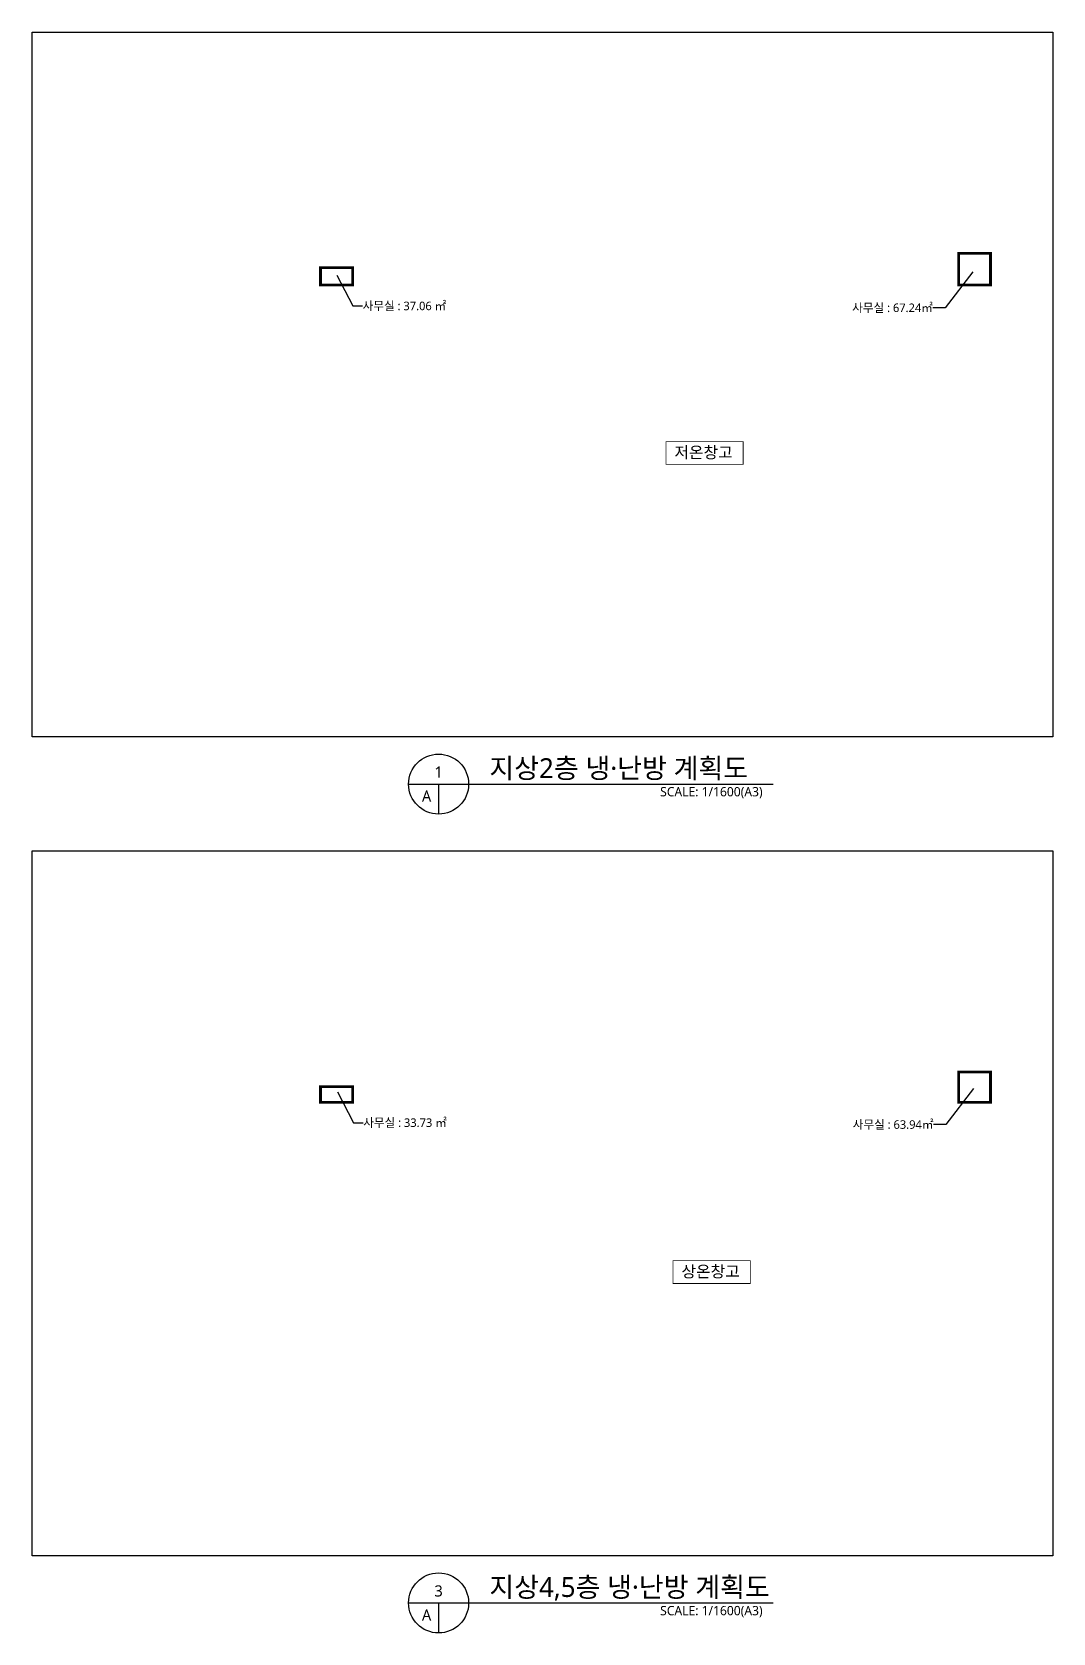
# Model space of a CAD drawing. Header units: millimetres. Extents: x 29268 to 1313442, y 14886 to 428924.
# Drawn here: x 696068 to 959996, y 15263 to 428924 of the extents above; entities that cross this region are included whole.
import ezdxf
from ezdxf.enums import TextEntityAlignment as Align

# ---------------------------------------------------------------- set-up
doc = ezdxf.new("R2010")
doc.units = ezdxf.units.MM
doc.header["$LTSCALE"] = 1000
doc.linetypes.add('HID', pattern=[2.5, 1.5, -1])
for name, color, linetype in [('AREA 02 - 창고 사무실(난방구간)', 4, 'HID'), ('SYM', 7, 'Continuous'), ('TEXT', 3, 'Continuous'), ('TEXT-주', 7, 'Continuous'), ('냉난방 텍스트', 2, 'Continuous')]:
    doc.layers.add(name, color=color, linetype=linetype)
doc.styles.add('나눔바른고딕', font='NanumBarunGothic.ttf')

msp = doc.modelspace()

# ---------------------------------------------------------------- texts
at = {"layer": 'TEXT', "style": '나눔바른고딕'}
for s, p in [('지상2층 냉·난방 계획도', (814298, 236155)), ('지상4,5층 냉·난방 계획도', (814298, 24572))]:
    msp.add_text(s, height=5120, dxfattribs=at).set_placement(p)
for s, p in [('1', (801178, 237707)), ('A', (798075, 231501)), ('3', (801178, 26124)), ('A', (798075, 19917))]:
    msp.add_text(s, height=2880, dxfattribs=at).set_placement(p, align=Align.MIDDLE)
for p in [(884929, 233828), (884929, 22245)]:
    msp.add_text('SCALE: 1/1600(A3)', height=2400, dxfattribs=at).set_placement(p, align=Align.TOP_RIGHT)
at = {"layer": '냉난방 텍스트', "style": '나눔바른고딕'}
for s, p in [('사무실 : 37.06 ㎡', (781536, 358152)), ('사무실 : 33.73 ㎡', (781686, 147119))]:
    msp.add_text(s, height=2200, dxfattribs=at).set_placement(p, align=Align.MIDDLE_LEFT)
for s, p in [('사무실 : 67.24㎡', (928944, 357671)), ('사무실 : 63.94㎡', (929094, 146638))]:
    msp.add_text(s, height=2200, dxfattribs=at).set_placement(p, align=Align.MIDDLE_RIGHT)
for s, p in [('저온창고', (869661, 320306)), ('상온창고', (871493, 108669))]:
    msp.add_text(s, height=3000, dxfattribs=at).set_placement(p, align=Align.MIDDLE_CENTER)

# ---------------------------------------------------------------- linework, layer by layer
for points in [[(696068, 428924), (959996, 428924), (959996, 246781), (696068, 246781)], [(696068, 217341), (959996, 217341), (959996, 35198), (696068, 35198)]]:
    msp.add_lwpolyline(points, close=True)
at = {"layer": 'AREA 02 - 창고 사무실(난방구간)', "const_width": 700}
for points in [[(770648, 363569), (778973, 363569), (778973, 368019), (770648, 368019)], [(935586, 363569), (943836, 363569), (943836, 371769), (935648, 371769), (935648, 365106), (935586, 365106)], [(935586, 152386), (943836, 152386), (943836, 160186), (935648, 160186), (935648, 153523), (935586, 153523)], [(770648, 152386), (778973, 152386), (778973, 156436), (770648, 156436)]]:
    msp.add_lwpolyline(points, close=True, dxfattribs=at)
at = {"layer": 'SYM'}
for p, q in [((793421, 234604), (887643, 234604)), ((801178, 234604), (801178, 226846)), ((793421, 23021), (887643, 23021)), ((801178, 23021), (801178, 15263))]:
    msp.add_line(p, q, dxfattribs=at)
for centre in [(801178, 234604), (801178, 23021)]:
    msp.add_circle(centre, 7758, dxfattribs=at)
at = {"layer": 'TEXT-주'}
for points in [[(774885, 366104), (779035, 358152), (781536, 358152)], [(939265, 366940), (932149, 357671), (928944, 357671)], [(775035, 155071), (779185, 147119), (781686, 147119)], [(939415, 155907), (932299, 146638), (929094, 146638)]]:
    msp.add_lwpolyline(points, dxfattribs=at)
at = {"layer": '냉난방 텍스트', "const_width": 188}
for points in [[(859933, 317194), (879902, 317194), (879902, 323100), (859933, 323100)], [(861766, 105556), (881735, 105556), (881735, 111463), (861766, 111463)]]:
    msp.add_lwpolyline(points, close=True, dxfattribs=at)

msp.set_redraw_order([(e.dxf.handle, doc.entitydb.next_handle()) for e in msp.query("TEXT MTEXT ATTDEF DIMENSION ARC_DIMENSION")])  # texts and dimensions are drawn at this point

doc.saveas('drawing.dxf')
